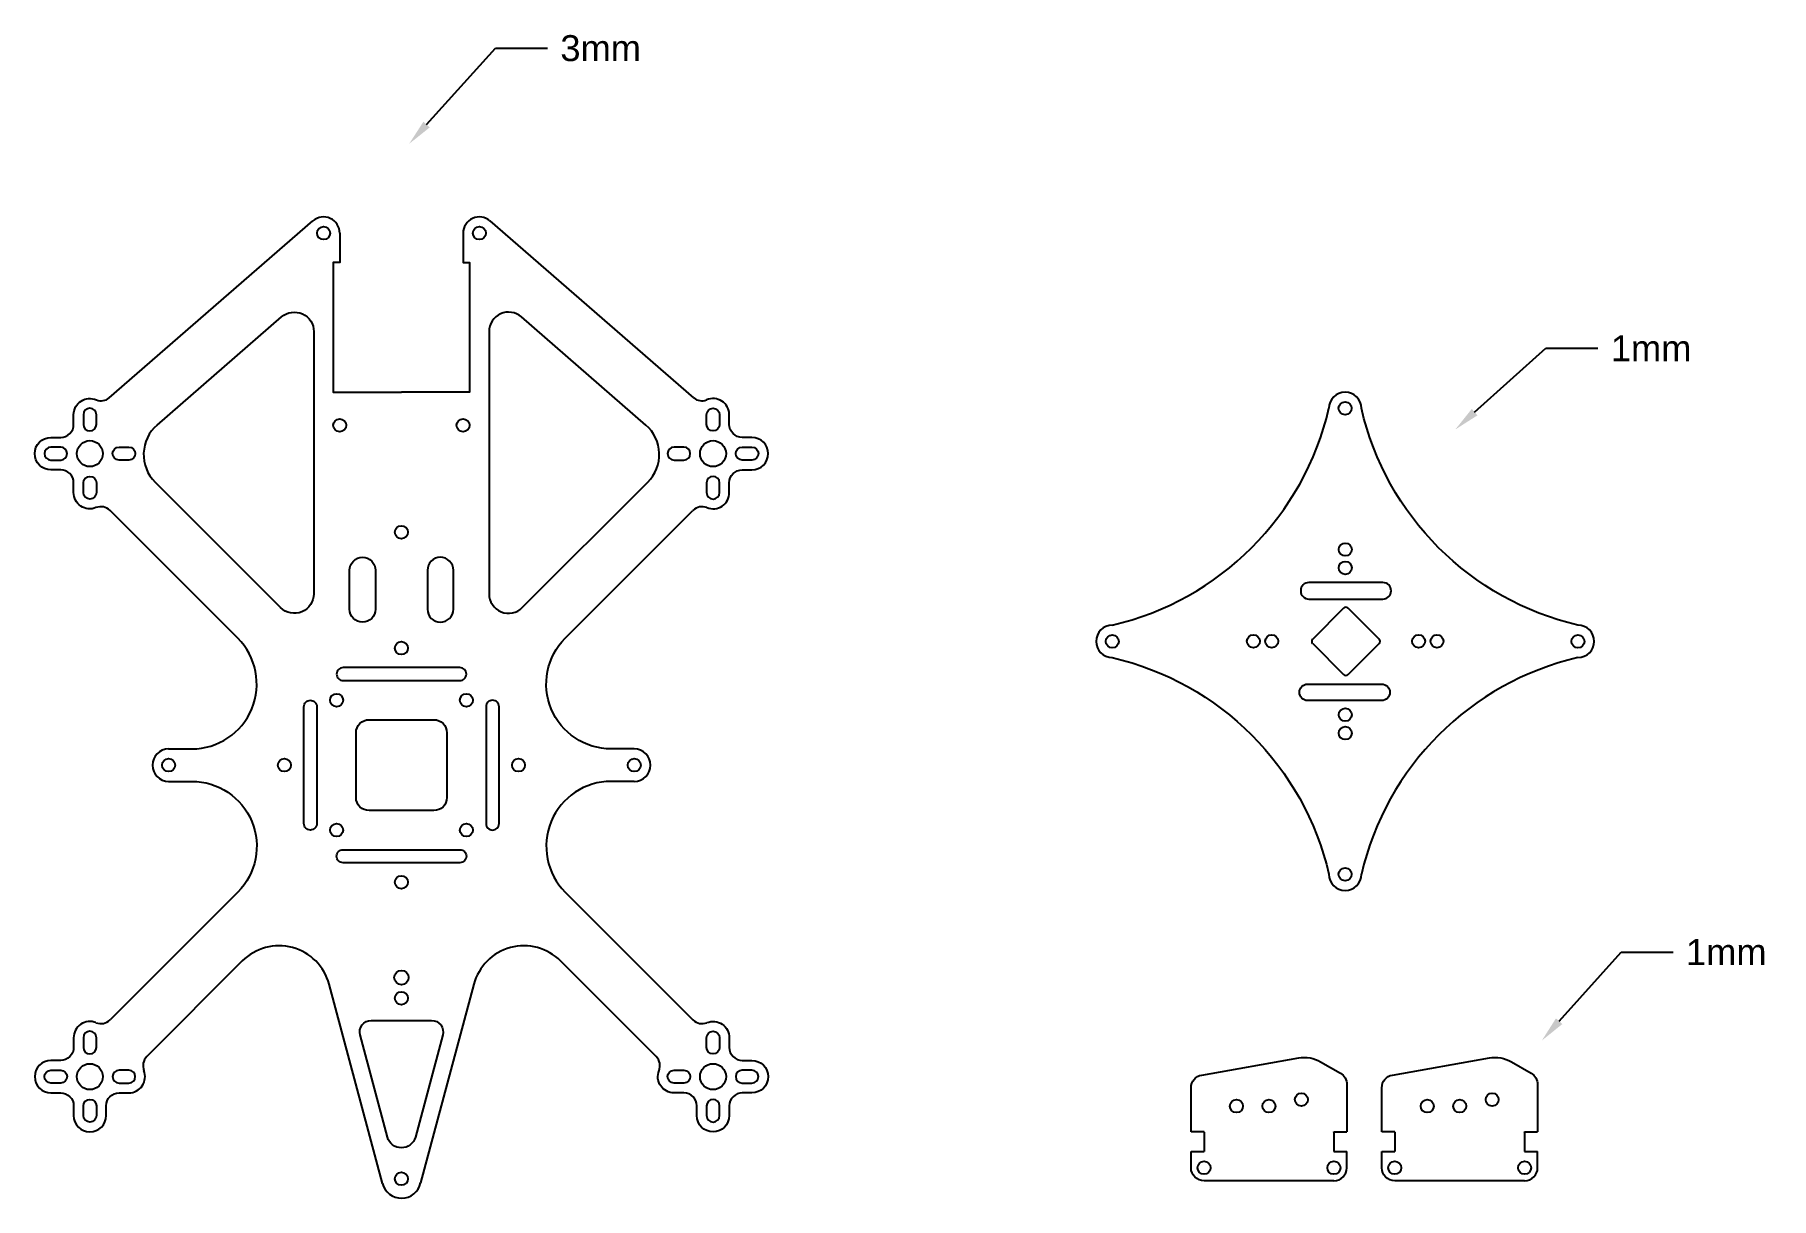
# Model space of a CAD drawing. Header units: millimetres. Extents: x 0 to 3623, y 0 to 1961.
# Drawn here: x 3325.9 to 3593.4, y 1760.8 to 1940 of the extents above; entities that cross this region are included whole.
import ezdxf
from ezdxf import colors
from ezdxf.entities.mleader import LeaderData, LeaderLine
from ezdxf.math import Vec2, Vec3

# ---------------------------------------------------------------- set-up
doc = ezdxf.new("R2010")
doc.units = ezdxf.units.MM
doc.layers.add('底板', color=7, linetype='Continuous', true_color=0x000000)
doc.styles.get("Standard").update_dxf_attribs({"font": 'arial.ttf'})

# ---------------------------------------------------------------- blocks, each defined once
blk = doc.blocks.new('23rfedgtr')
for points in [[(31068.74, 27592.45, 0.286071), (31102.11, 27625.85, -25.999989)], [(31140.48, 27592.45, -0.286071), (31107.11, 27625.85, 25.999989)], [(31068.74, 27587.45, -0.286071), (31102.11, 27554.06, 25.999989)], [(31140.48, 27587.45, 0.286071), (31107.11, 27554.06, -25.999989)]]:
    blk.add_lwpolyline(points, format="xyb")
for centre in [(31104.61, 27625.85), (31068.74, 27589.95), (31140.48, 27589.95), (31104.61, 27554.06)]:
    blk.add_circle(centre, 1)
for centre, start, end in [((31104.61, 27625.85), 360, 180), ((31068.74, 27589.95), 90, 270), ((31140.48, 27589.95), 270, 90), ((31104.61, 27554.06), 180, 0)]:
    blk.add_arc(centre, 2.5, start, end)

msp = doc.modelspace()

# ---------------------------------------------------------------- linework, layer by layer
at = {"color": 0}
for p, q in [((3527.55, 1851.67), (3522.8, 1846.91)), ((3533.02, 1846.91), (3528.26, 1851.67)), ((3522.8, 1846.21), (3527.55, 1841.45)), ((3528.26, 1841.45), (3533.02, 1846.21)), ((3506.06, 1771), (3504.06, 1771)), ((3506.06, 1770.95), (3506.06, 1771)), ((3526.06, 1771), (3528.06, 1771)), ((3526.06, 1770.95), (3526.06, 1771)), ((3535.45, 1771), (3533.45, 1771)), ((3535.45, 1770.95), (3535.45, 1771)), ((3555.45, 1771), (3557.45, 1771)), ((3555.45, 1770.95), (3555.45, 1771))]:
    msp.add_line(p, q, dxfattribs=at)
for p, q in [((3506.06, 1770.95), (3506.06, 1767.95)), ((3526.06, 1770.95), (3526.06, 1767.95)), ((3535.45, 1770.95), (3535.45, 1767.95)), ((3555.45, 1770.95), (3555.45, 1767.95)), ((3504.06, 1767.95), (3506.06, 1767.95)), ((3526.06, 1767.95), (3528.06, 1767.95)), ((3533.45, 1767.95), (3535.45, 1767.95)), ((3555.45, 1767.95), (3557.45, 1767.95))]:
    msp.add_line(p, q)
for points in [[(3337.41, 1884.06), (3368.78, 1911.33)], [(3427.44, 1884.06), (3396.06, 1911.33)], [(3372.92, 1909.44), (3372.92, 1904.94), (3371.92, 1904.94), (3371.92, 1884.94), (3382.42, 1884.94)], [(3391.92, 1909.44), (3391.92, 1904.94), (3392.92, 1904.94), (3392.92, 1884.94), (3382.42, 1884.94)], [(3526.06, 1763.45), (3506.06, 1763.45)], [(3555.45, 1763.45), (3535.45, 1763.45)]]:
    msp.add_lwpolyline(points)
for points in [[(3344.77, 1879.86), (3363.96, 1896.53, -0.643177), (3368.92, 1894.27), (3368.92, 1853.87, -0.668143), (3363.8, 1851.75), (3344.46, 1871.09)], [(3420.08, 1879.86), (3400.89, 1896.53, 0.643177), (3395.92, 1894.27), (3395.92, 1853.87, 0.668143), (3401.04, 1851.75), (3420.38, 1871.09)], [(3335.36, 1867.15, -0.531846), (3331.92, 1869.47), (3331.92, 1870.97, 0.414214), (3329.92, 1872.97), (3328.42, 1872.97, -1), (3328.42, 1877.97), (3329.92, 1877.97, 0.414214), (3331.92, 1879.97), (3331.92, 1881.47, -0.540871), (3335.43, 1883.76)], [(3429.49, 1867.15, 0.531846), (3432.92, 1869.47), (3432.92, 1870.97, -0.414214), (3434.92, 1872.97), (3436.42, 1872.97, 1), (3436.42, 1877.97), (3434.92, 1877.97, -0.414214), (3432.92, 1879.97), (3432.92, 1881.47, 0.540871), (3429.42, 1883.76)], [(3346.55, 1829.98), (3350.12, 1829.98, 0.668215), (3357.19, 1847.05), (3337.52, 1866.71)], [(3418.29, 1829.98), (3414.73, 1829.98, -0.668215), (3407.66, 1847.05), (3427.32, 1866.71)], [(3346.55, 1824.98), (3350.12, 1824.98, -0.668215), (3357.19, 1807.91), (3337.52, 1788.24)], [(3418.29, 1824.98), (3414.73, 1824.98, 0.668215), (3407.66, 1807.91), (3427.32, 1788.24)], [(3379.51, 1763.05), (3371.29, 1793.72, 0.577317), (3357.9, 1797.31), (3343.18, 1782.59)], [(3421.66, 1782.59), (3406.94, 1797.31, 0.577317), (3393.56, 1793.72), (3385.35, 1763.12)], [(3335.36, 1787.81, 0.531846), (3331.92, 1785.49), (3331.92, 1783.99, -0.414214), (3329.92, 1781.99), (3328.42, 1781.99, 1), (3328.42, 1776.99), (3329.92, 1776.99, -0.414214), (3331.92, 1774.99), (3331.92, 1773.49, 1), (3336.92, 1773.49), (3336.92, 1774.99, -0.414214), (3338.92, 1776.99), (3340.42, 1776.99, 0.531717), (3342.74, 1780.42)], [(3429.49, 1787.81, -0.531846), (3432.92, 1785.49), (3432.92, 1783.99, 0.414214), (3434.92, 1781.99), (3436.42, 1781.99, -1), (3436.42, 1776.99), (3434.92, 1776.99, 0.414214), (3432.92, 1774.99), (3432.92, 1773.49, -1), (3427.92, 1773.49), (3427.92, 1774.99, 0.414214), (3425.92, 1776.99), (3424.42, 1776.99, -0.531717), (3422.11, 1780.42, -0.531717)], [(3504.06, 1771), (3504.06, 1777.77, -0.36397), (3505.71, 1779.74), (3520.65, 1782.37, -0.176327), (3524.02, 1781.78), (3527.06, 1780.02, -0.267949), (3528.06, 1778.29), (3528.06, 1771)], [(3533.45, 1771), (3533.45, 1777.77, -0.36397), (3535.1, 1779.74), (3550.04, 1782.37, -0.176327), (3553.41, 1781.78), (3556.45, 1780.02, -0.267949), (3557.45, 1778.29), (3557.45, 1771)], [(3506.06, 1763.45, -0.414214), (3504.06, 1765.45), (3504.06, 1767.95)], [(3526.06, 1763.45, 0.414214), (3528.06, 1765.45), (3528.06, 1767.95)], [(3535.45, 1763.45, -0.414214), (3533.45, 1765.45), (3533.45, 1767.95)], [(3555.45, 1763.45, 0.414214), (3557.45, 1765.45), (3557.45, 1767.95)]]:
    msp.add_lwpolyline(points, format="xyb")
for points in [[(3335.42, 1879.97), (3335.42, 1881.47, 1), (3333.42, 1881.47), (3333.42, 1879.97, 1)], [(3429.42, 1879.97), (3429.42, 1881.47, -1), (3431.42, 1881.47), (3431.42, 1879.97, -1)], [(3329.92, 1876.47), (3328.42, 1876.47, 1), (3328.42, 1874.47), (3329.92, 1874.47, 1)], [(3338.92, 1876.47), (3340.42, 1876.47, -1), (3340.42, 1874.47), (3338.92, 1874.47, -1)], [(3425.92, 1876.47), (3424.42, 1876.47, 1), (3424.42, 1874.47), (3425.92, 1874.47, 1)], [(3434.92, 1876.47), (3436.42, 1876.47, -1), (3436.42, 1874.47), (3434.92, 1874.47, -1)], [(3335.42, 1870.97), (3335.42, 1869.47, -1), (3333.42, 1869.47), (3333.42, 1870.97, -1)], [(3429.42, 1870.97), (3429.42, 1869.47, 1), (3431.42, 1869.47), (3431.42, 1870.97, 1)], [(3376.42, 1859.51, -0.414214), (3378.42, 1857.51), (3378.42, 1851.51, -0.414214), (3376.42, 1849.51, -0.414214), (3374.42, 1851.51), (3374.42, 1857.51, -0.414214)], [(3388.42, 1859.51, 0.414214), (3386.42, 1857.51), (3386.42, 1851.51, 0.414214), (3388.42, 1849.51, 0.414214), (3390.42, 1851.51), (3390.42, 1857.51, 0.414214)], [(3372.42, 1841.51, 0.414214), (3373.42, 1840.51), (3391.42, 1840.51, 0.414214), (3392.42, 1841.51, 0.414214), (3391.42, 1842.51), (3373.42, 1842.51, 0.414214)], [(3368.39, 1837.48, -0.414214), (3369.39, 1836.48), (3369.39, 1818.48, -0.414214), (3368.39, 1817.48, -0.414214), (3367.39, 1818.48), (3367.39, 1836.48, -0.414214)], [(3396.45, 1837.48, 0.414214), (3395.45, 1836.48), (3395.45, 1818.48, 0.414214), (3396.45, 1817.48, 0.414214), (3397.45, 1818.48), (3397.45, 1836.48, 0.414214)], [(3377.42, 1834.48), (3387.42, 1834.48, -0.414214), (3389.42, 1832.48), (3389.42, 1822.48, -0.414214), (3387.42, 1820.48), (3377.42, 1820.48, -0.414214), (3375.42, 1822.48), (3375.42, 1832.48, -0.414214)], [(3372.42, 1813.45, -0.414214), (3373.42, 1814.45), (3391.42, 1814.45, -0.414214), (3392.42, 1813.45, -0.414214), (3391.42, 1812.45), (3373.42, 1812.45, -0.414214)], [(3388.79, 1785.91), (3384.57, 1770.17, -0.767327), (3380.27, 1770.17), (3376.05, 1785.91, -0.493145), (3377.77, 1788.16), (3387.07, 1788.16, -0.493145)], [(3335.42, 1783.99), (3335.42, 1785.49, 1), (3333.42, 1785.49), (3333.42, 1783.99, 1)], [(3429.42, 1783.99), (3429.42, 1785.49, -1), (3431.42, 1785.49), (3431.42, 1783.99, -1)], [(3329.92, 1778.49), (3328.42, 1778.49, -1), (3328.42, 1780.49), (3329.92, 1780.49, -1)], [(3338.92, 1778.49), (3340.42, 1778.49, 1), (3340.42, 1780.49), (3338.92, 1780.49, 1)], [(3425.92, 1778.49), (3424.42, 1778.49, -1), (3424.42, 1780.49), (3425.92, 1780.49, -1)], [(3434.92, 1778.49), (3436.42, 1778.49, 1), (3436.42, 1780.49), (3434.92, 1780.49, 1)], [(3335.42, 1774.99), (3335.42, 1773.49, -1), (3333.42, 1773.49), (3333.42, 1774.99, -1)], [(3429.42, 1774.99), (3429.42, 1773.49, 1), (3431.42, 1773.49), (3431.42, 1774.99, 1)]]:
    msp.add_lwpolyline(points, format="xyb", close=True)
for centre, radius in [((3370.42, 1909.44), 1), ((3394.42, 1909.44), 1), ((3372.92, 1879.83), 1), ((3391.92, 1879.83), 1), ((3334.42, 1875.47), 2), ((3430.42, 1875.47), 2), ((3382.42, 1863.37), 1), ((3382.42, 1845.51), 1), ((3372.42, 1837.48), 1), ((3392.42, 1837.48), 1), ((3346.55, 1827.48), 1), ((3364.39, 1827.48), 1), ((3400.45, 1827.48), 1), ((3418.29, 1827.48), 1), ((3372.42, 1817.48), 1), ((3392.42, 1817.48), 1), ((3382.42, 1809.45), 1), ((3382.42, 1794.76), 1.1), ((3382.42, 1791.58), 1), ((3334.42, 1779.49), 2), ((3430.42, 1779.49), 2), ((3521.06, 1775.95), 1), ((3550.45, 1775.95), 1), ((3511.06, 1774.95), 1), ((3516.06, 1774.95), 1), ((3540.45, 1774.95), 1), ((3545.45, 1774.95), 1), ((3506.06, 1765.45), 1), ((3526.06, 1765.45), 1), ((3535.45, 1765.45), 1), ((3555.45, 1765.45), 1), ((3382.42, 1763.76), 1)]:
    msp.add_circle(centre, radius)
for centre, radius, start, end in [((3370.42, 1909.44), 2.5, 0, 130.9928), ((3394.42, 1909.44), 2.5, 49.0072, 180), ((3336.18, 1885.48), 1.87, 246.3693, 310.9928), ((3428.67, 1885.48), 1.87, 229.0072, 293.6307), ((3348.7, 1875.33), 6, 130.9928, 225.0057), ((3416.14, 1875.33), 6, 314.9943, 49.0072), ((3336.11, 1865.3), 2, 45.0057, 112.0244), ((3428.74, 1865.3), 2, 67.9756, 134.9943), ((3346.55, 1827.48), 2.5, 90, 270), ((3418.29, 1827.48), 2.5, 270, 90), ((3336.11, 1789.66), 2, 247.9756, 314.9943), ((3428.74, 1789.66), 2, 225.0057, 292.0244), ((3344.6, 1781.17), 2, 134.9943, 202.0013), ((3420.25, 1781.17), 2, 337.9987, 45.0057), ((3382.42, 1763.76), 3, 193.6859, 347.7145)]:
    msp.add_arc(centre, radius, start, end)
for centre, start, end in [((3527.91, 1851.32), 45, 135), ((3523.15, 1846.56), 135, 225), ((3532.67, 1846.56), 315, 45), ((3527.91, 1841.8), 225, 315)]:
    msp.add_arc(centre, 0.5, start, end, dxfattribs=at)
at = {"layer": '底板', "color": 0}
for p, q in [((3533.62, 1855.62), (3522.22, 1855.62)), ((3522.22, 1853.07), (3533.62, 1853.07)), ((3522.02, 1839.97), (3533.42, 1839.97)), ((3533.42, 1837.43), (3522.02, 1837.43))]:
    msp.add_line(p, q, dxfattribs=at)
for centre in [(3527.81, 1860.7), (3527.81, 1857.87), (3513.66, 1846.56), (3516.49, 1846.56), (3539.12, 1846.56), (3541.95, 1846.56), (3527.81, 1835.25), (3527.81, 1832.42)]:
    msp.add_circle(centre, 1, dxfattribs=at)
for centre, start, end in [((3522.22, 1854.34), 90, 180), ((3522.22, 1854.34), 180, 270), ((3533.62, 1854.34), 270, 90)]:
    msp.add_arc(centre, 1.27, start, end, dxfattribs=at)
at = {"layer": '底板', "color": 0, "extrusion": (0, 0, -1)}
for centre, start, end in [((-3522.02, 1838.7), 0, 90), ((-3522.02, 1838.7), 270, 0), ((-3533.42, 1838.7), 90, 270)]:
    msp.add_arc(centre, 1.27, start, end, dxfattribs=at)

# ---------------------------------------------------------------- block references
msp.add_blockref('23rfedgtr', (-27576.81, -25743.4))

# ---------------------------------------------------------------- leaders
ml = msp.add_multileader_mtext('Standard')
ml.set_content('3mm', color=256)
ml.set_leader_properties()
ml.build(insert=Vec2(0, 0))
ctx = ml.context
ctx.base_point, ctx.plane_origin = Vec3(3404.9, 1937.91), Vec3(3383.61, 1923.2)
notes = []
notes.append((ctx, [(0, (1, 1, 0), (3396.9, 1937.91), (1, 0), 8, [(0, [(3383.61, 1923.2)], 0, [])])]))
ctx.mtext.insert, ctx.mtext.flow_direction = Vec3(3406.9, 1939.94), 5
ml = msp.add_multileader_mtext('Standard')
ml.set_content('1mm', color=256)
ml.set_leader_properties()
ml.build(insert=Vec2(0, 0))
ctx = ml.context
ctx.base_point, ctx.plane_origin = Vec3(3566.73, 1891.7), Vec3(3544.77, 1879.19)
notes.append((ctx, [(0, (1, 1, 0), (3558.73, 1891.7), (1, 0), 8, [(0, [(3544.77, 1879.19)], 0, [])])]))
ctx.mtext.insert, ctx.mtext.flow_direction = Vec3(3568.73, 1893.7), 5
ml = msp.add_multileader_mtext('Standard')
ml.set_content('1mm', color=256)
ml.set_leader_properties()
ml.build(insert=Vec2(0, 0))
ctx = ml.context
ctx.base_point, ctx.plane_origin = Vec3(3578.31, 1798.69), Vec3(3558.1, 1785.05)
notes.append((ctx, [(0, (1, 1, 0), (3570.31, 1798.69), (1, 0), 8, [(0, [(3558.1, 1785.05)], 0, [])])]))
ctx.mtext.insert, ctx.mtext.flow_direction = Vec3(3580.31, 1800.69), 5
ml = msp.add_multileader_mtext('Standard')
ml.set_content('', color=256)
ml.set_leader_properties()
ml.build(insert=Vec2(0, 0))
ctx = ml.context
ctx.base_point, ctx.plane_origin = Vec3(3550.77, 1778.59), Vec3(3572.83, 1787.92)
ctx.text_align_type = 2
notes.append((ctx, [(0, (0, 0, 0), (0, 0), (1, 0), 1, [])]))
ctx.mtext.insert, ctx.mtext.alignment, ctx.mtext.flow_direction = Vec3(3552.77, 1780.59), 3, 5
for ctx, leaders in notes:
    for number, flags, end, landing, length, lines in leaders:
        leader = LeaderData()
        leader.index, (leader.has_last_leader_line, leader.has_dogleg_vector, leader.attachment_direction) = number, flags
        leader.last_leader_point, leader.dogleg_vector, leader.dogleg_length = Vec3(end), Vec3(landing), length
        for number, points, colour, breaks in lines:
            line = LeaderLine()
            line.index, line.vertices, line.color, line.breaks = number, Vec3.list(points), colors.encode_raw_color(colour), breaks
            leader.lines.append(line)
        ctx.leaders.append(leader)

doc.saveas('drawing.dxf')
